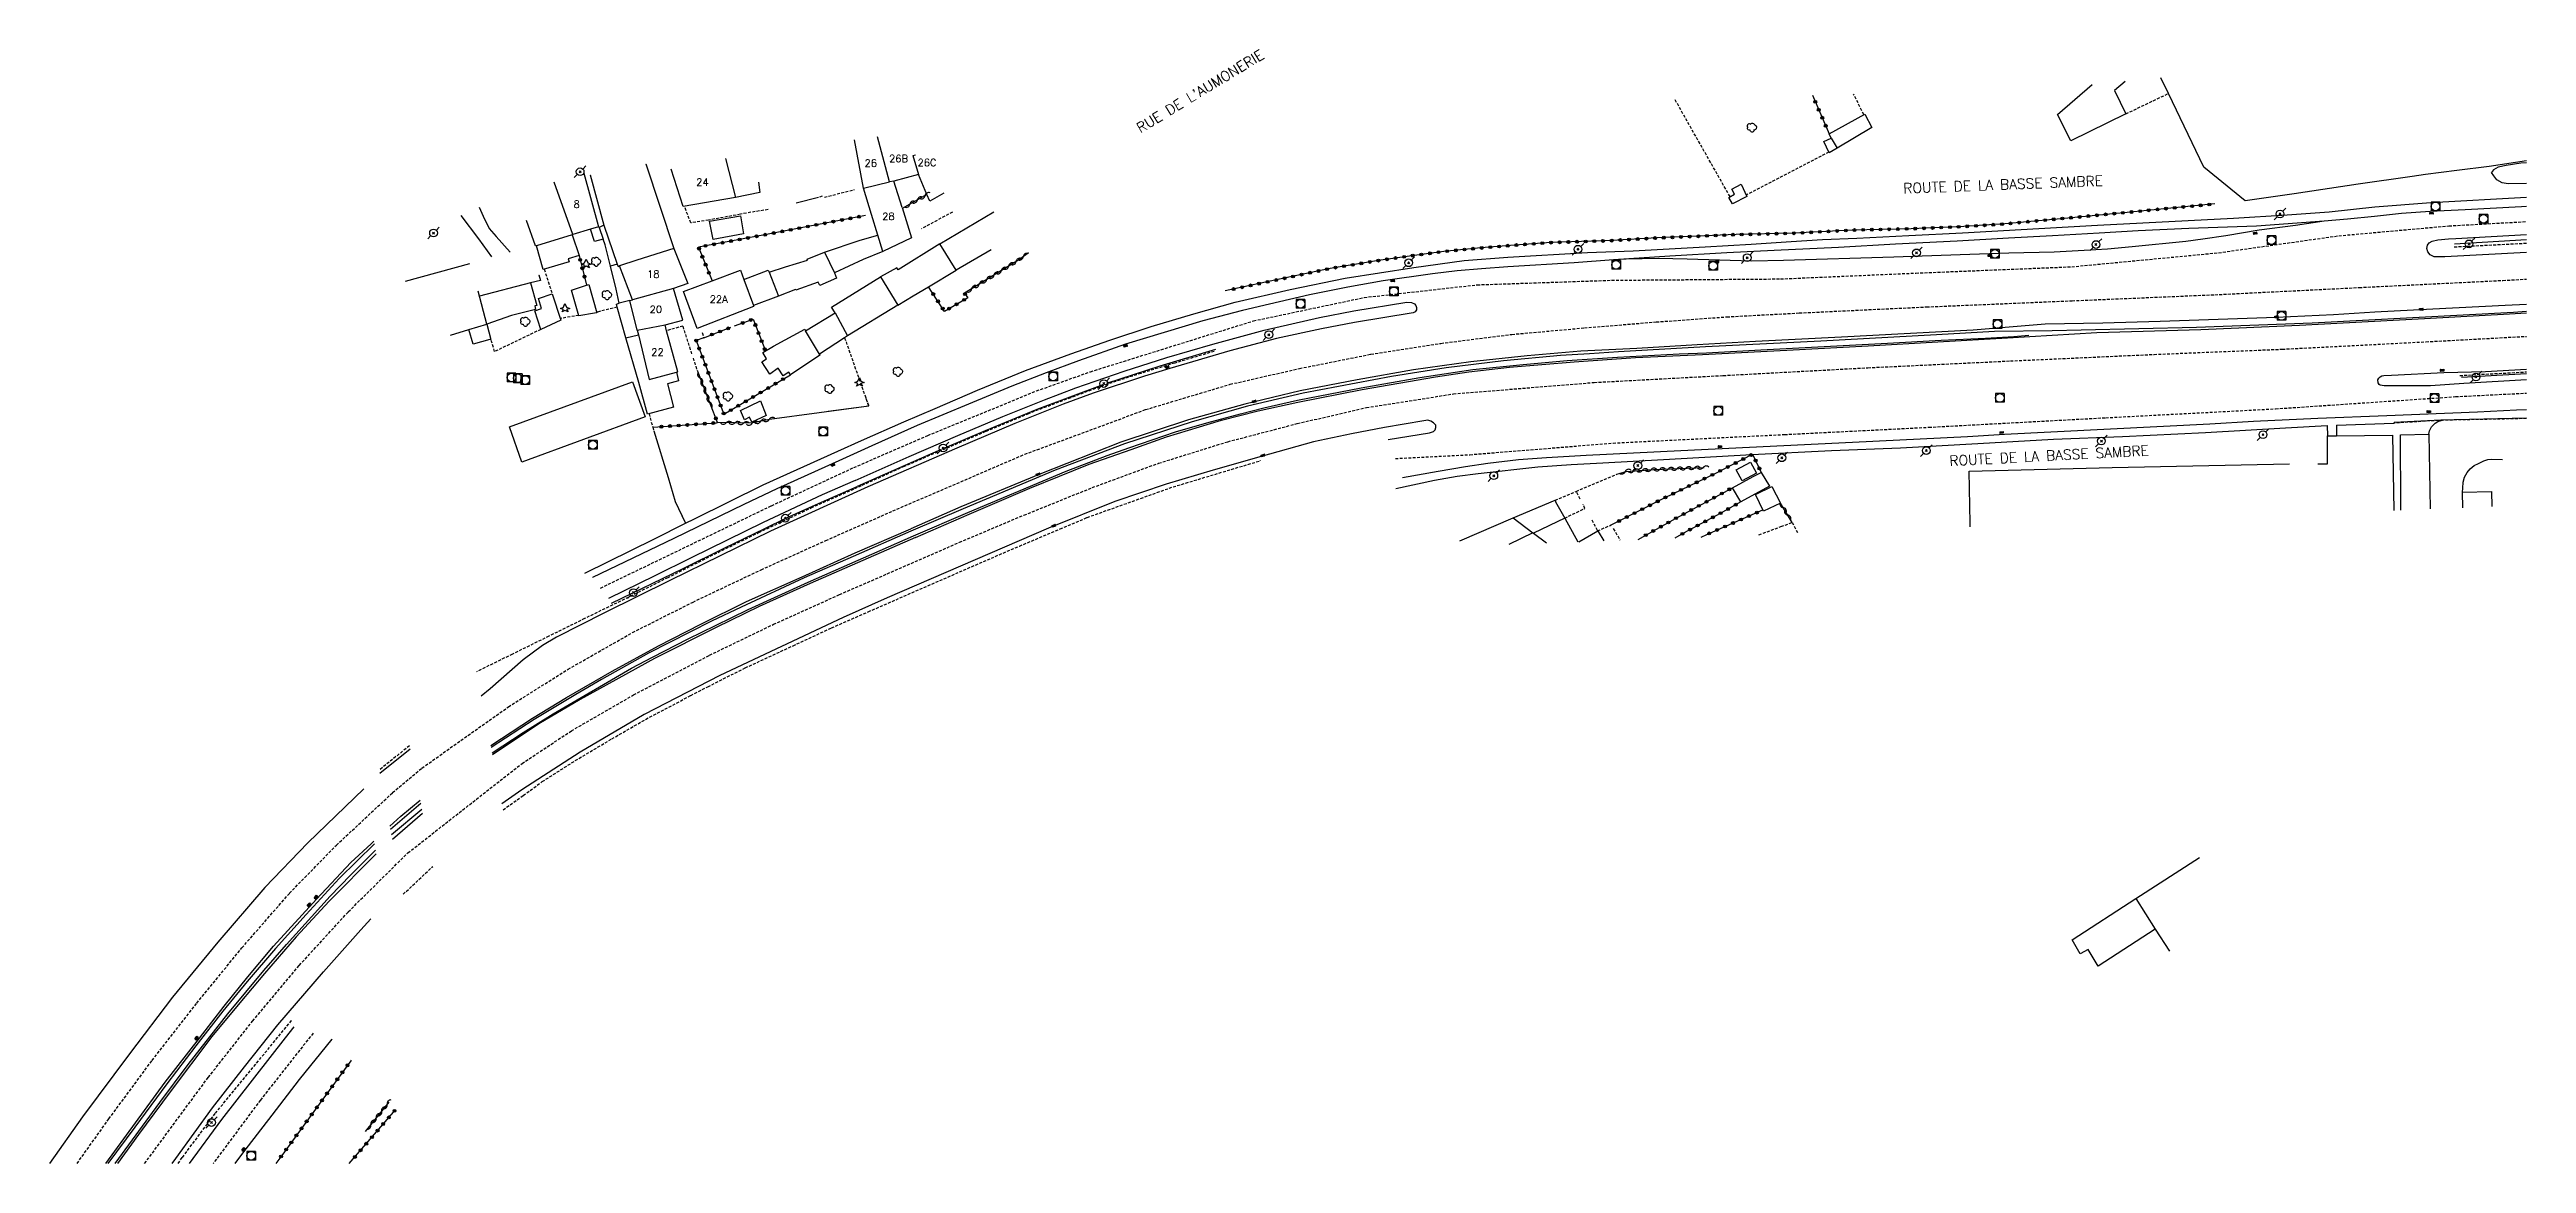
# Model space of a CAD drawing. Header units: millimetres. Extents: x 156183 to 157000, y 123000 to 123885.
# Drawn here: x 156571.9 to 157000, y 123171 to 123363.6 of the extents above; entities that cross this region are included whole.
import ezdxf
from ezdxf.enums import TextEntityAlignment as Align

# ---------------------------------------------------------------- set-up
doc = ezdxf.new("R2010")
doc.units = ezdxf.units.MM
doc.linetypes.add('DASHED', pattern=[0.75, 0.5, -0.25])
doc.layers.get('0').update_dxf_attribs({"linetype": 'CONTINUOUS'})
for name, color, linetype in [('W0001', 6, 'DASHED'), ('W0006', 2, 'CONTINUOUS'), ('W0008', 7, 'CONTINUOUS'), ('W0010', 4, 'CONTINUOUS'), ('W0014', 7, 'CONTINUOUS'), ('W0017', 7, 'CONTINUOUS'), ('W0101', 7, 'CONTINUOUS'), ('W0104', 1, 'CONTINUOUS'), ('W0112', 1, 'DASHED'), ('W0211', 2, 'CONTINUOUS'), ('W0214', 2, 'CONTINUOUS'), ('W0300', 7, 'CONTINUOUS'), ('W0303', 7, 'CONTINUOUS'), ('W0310', 3, 'CONTINUOUS'), ('W0323', 7, 'CONTINUOUS'), ('W0401', 7, 'CONTINUOUS'), ('W0420', 7, 'CONTINUOUS'), ('W0473', 7, 'CONTINUOUS'), ('W0989', 7, 'CONTINUOUS'), ('W0991', 7, 'CONTINUOUS'), ('W1102', 7, 'CONTINUOUS')]:
    doc.layers.add(name, color=color, linetype=linetype)
doc.styles.get("Standard").update_dxf_attribs({"font": 'romans.shx', "width": 0.85})

msp = doc.modelspace()

# ---------------------------------------------------------------- texts
at = {"layer": 'W0989'}
for s, rotation, p in [("RUE DE L'AUMONERIE", 31.2849, (156770.79, 123356.39)), ('ROUTE DE LA BASSE SAMBRE', 2.2158, (156909.55, 123340.26)), ('ROUTE DE LA BASSE SAMBRE', 3.0402, (156917.5, 123293.39))]:
    msp.add_text(s, height=1.75, rotation=rotation, dxfattribs=at).set_placement(p, align=Align.MIDDLE_CENTER)
at = {"layer": 'W0991'}
for s, p in [('26', (156713.87, 123343.96)), ('26B', (156718.67, 123344.74)), ('26C', (156723.59, 123344.05)), ('24', (156684.78, 123340.67)), ('8', (156663.04, 123336.86)), ('28', (156716.92, 123334.75)), ('18', (156676.3, 123324.76)), ('20', (156676.73, 123318.68)), ('22A', (156687.59, 123320.42)), ('22', (156677.01, 123311.29))]:
    msp.add_text(s, height=1.25, dxfattribs=at).set_placement(p, align=Align.MIDDLE_CENTER)

# ---------------------------------------------------------------- blocks, each defined once
blk = doc.blocks.new('T473')
for p, q in [((-0.166667, 0.166667), (0.166667, -0.166667)), ((-0.166667, -0.166667), (0.166667, 0.166667)), ((0.500001, 0.500001), (1.000002, 1.000002)), ((-1.000002, -1.000002), (-0.500001, -0.500001))]:
    blk.add_line(p, q)
blk.add_ellipse((0, 0), major_axis=(0.471405, 0.471405), ratio=1, start_param=5.4977871438, end_param=11.780972451)
blk = doc.blocks.new('T420')
for p, q in [((0.75, 0.75), (-0.75, 0.75)), ((-0.75, 0.75), (-0.75, -0.75)), ((0.75, 0.75), (0.75, -0.75)), ((0.75, -0.75), (-0.75, -0.75))]:
    blk.add_line(p, q)
blk.add_ellipse((0, 0), major_axis=(-0.53, 0.53), ratio=1, start_param=3.926991, end_param=10.210176)
blk = doc.blocks.new('T401')
for p, q in [((-0.3, 0.3), (0, 0.3)), ((-0.3, -0.25), (-0.3, 0.3)), ((-0.3, 0.15), (0, 0.15)), ((-0.3, 0), (0, 0)), ((0, 0.3), (0, -0.25)), ((-0.3, -0.15), (0, -0.15)), ((-0.3, -0.25), (-0.3, -0.3)), ((-0.3, -0.3), (0, -0.3)), ((0, -0.3), (0, -0.25))]:
    blk.add_line(p, q)
blk = doc.blocks.new('T300')
for p, q in [((-0.8, 0.51), (-0.86, 0.34)), ((-0.86, 0.34), (-0.86, 0.17)), ((-0.86, 0.17), (-0.74, 0.06)), ((-0.69, 0.63), (-0.8, 0.51)), ((-0.8, -0.06), (-0.74, 0.06)), ((-0.74, 0.06), (-0.69, 0.11)), ((-0.57, 0.69), (-0.69, 0.63)), ((-0.46, 0.69), (-0.57, 0.69)), ((-0.29, 0.63), (-0.46, 0.69)), ((-0.29, 0.63), (-0.17, 0.74)), ((-0.23, 0.57), (-0.29, 0.63)), ((-0.17, 0.74), (-0.06, 0.8)), ((-0.06, 0.8), (0.06, 0.8)), ((0.06, 0.8), (0.23, 0.74)), ((0.23, 0.74), (0.34, 0.63)), ((0.34, 0.63), (0.4, 0.51)), ((0.46, 0.46), (0.34, 0.46)), ((0.4, 0.51), (0.4, 0.46)), ((0.57, 0.4), (0.46, 0.46)), ((0.57, 0.4), (0.69, 0.29)), ((0.69, 0.29), (0.74, 0.17)), ((0.74, 0.06), (0.69, -0.17)), ((0.74, 0.17), (0.74, 0.06)), ((-0.8, -0.17), (-0.8, -0.06)), ((-0.8, -0.23), (-0.8, -0.17)), ((-0.74, -0.34), (-0.8, -0.23)), ((-0.69, -0.4), (-0.74, -0.34)), ((-0.51, -0.46), (-0.69, -0.4)), ((-0.4, -0.46), (-0.51, -0.46)), ((-0.4, -0.46), (-0.34, -0.46)), ((-0.34, -0.46), (-0.34, -0.4)), ((-0.34, -0.51), (-0.34, -0.46)), ((-0.29, -0.63), (-0.34, -0.51)), ((-0.17, -0.74), (-0.29, -0.63)), ((-0.06, -0.8), (-0.17, -0.74)), ((0.06, -0.8), (-0.06, -0.8)), ((0.17, -0.74), (0.06, -0.8)), ((0.23, -0.69), (0.17, -0.74)), ((0.29, -0.46), (0.23, -0.46)), ((0.29, -0.63), (0.23, -0.69)), ((0.46, -0.4), (0.29, -0.46)), ((0.34, -0.51), (0.29, -0.63)), ((0.34, -0.51), (0.34, -0.46)), ((0.57, -0.34), (0.46, -0.4)), ((0.63, -0.29), (0.57, -0.34)), ((0.69, -0.17), (0.63, -0.29))]:
    blk.add_line(p, q)
blk = doc.blocks.new('t323o')
at = {"color": 0, "linetype": 'Continuous'}
for radius in [0.25, 0.15]:
    blk.add_circle((0, 0), radius, dxfattribs=at)
blk = doc.blocks.new('t310o')
at = {"color": 0, "linetype": 'Continuous'}
for centre, start, end in [((-0.5, 0.38), 216.8699, 323.1304), ((0.5, -0.37), 36.8699, 143.1303)]:
    blk.add_arc(centre, 0.625, start, end, dxfattribs=at)
blk = doc.blocks.new('T303')
for p, q in [((-0.77, 0), (-0.28, 0.21)), ((-0.28, -0.21), (-0.77, 0)), ((-0.28, 0.21), (0, 0.83)), ((0, 0.83), (0.28, 0.21)), ((0.28, 0.21), (0.83, 0)), ((0.83, 0), (0.28, -0.21)), ((-0.49, -0.63), (-0.28, -0.21)), ((0, -0.35), (-0.49, -0.63)), ((0.56, -0.63), (0, -0.35)), ((0.28, -0.21), (0.56, -0.63))]:
    blk.add_line(p, q)

# ---------------------------------------------------------------- linework, layer by layer
at = {"layer": 'W0001'}
for points in [[(156667.16, 123270.49), (156696.72, 123284.73), (156710.93, 123291.32), (156723.74, 123296.88), (156742.51, 123304.57), (156751.84, 123307.9), (156780, 123316.68), (156799.14, 123320.73), (156818.66, 123322.92), (156841.92, 123323.71), (156871.11, 123323.94), (156894.47, 123324.95), (156921.41, 123326.04), (156946.79, 123328.46), (156967.56, 123331.4), (156986.6, 123333.11), (157000, 123333.85)], [(156576.7, 123171), (156582.2, 123178.7), (156589.67, 123188.82), (156597.39, 123198.71), (156605.19, 123208.28), (156613.42, 123217.72), (156621.52, 123226.04), (156631.24, 123235.12), (156636.31, 123239.37), (156651.25, 123249.96), (156661.55, 123256.45), (156672.71, 123262.8), (156683.15, 123268.07), (156694.92, 123273.65), (156706.09, 123278.7), (156717.7, 123283.83), (156740.48, 123293.62), (156761.36, 123301.34), (156775.97, 123305.72), (156787.96, 123308.45), (156800.3, 123310.92), (156812.4, 123312.8), (156824.66, 123314.35), (156837.19, 123315.47), (156849.6, 123316.5), (156861.83, 123317.38), (156874.32, 123318.05), (156896.33, 123319.1), (156921.48, 123320.16), (156946.15, 123321.21), (156971.11, 123322.45), (156995.93, 123323.68), (157000, 123323.9)], [(156588.38, 123171), (156599.37, 123185.88), (156607.05, 123195.63), (156615.1, 123205.24), (156623.58, 123214.52), (156633.89, 123224.71), (156653.6, 123240.15), (156662.13, 123245.81), (156672.88, 123252), (156686.01, 123258.89), (156697.08, 123264.22), (156708.48, 123269.37), (156729.23, 123278.41), (156740.35, 123283.1), (156752.15, 123287.86), (156763.62, 123292.07), (156775.55, 123295.79), (156787.58, 123298.93), (156799.53, 123301.69), (156814.55, 123304.06), (156838.89, 123306.04), (156861.19, 123307.24), (156886.19, 123308.58), (156910.82, 123309.76), (156935.64, 123310.89), (156957.81, 123311.79), (156982.62, 123313.07), (157000, 123314.01)], [(156804.53, 123292.89), (156817.42, 123293.55), (156842.14, 123295.56), (156871.8, 123297.04), (156896.74, 123298.29), (156927.28, 123299.94), (156956.63, 123301.48), (156987.74, 123303.58), (157000, 123304.2)], [(156617.5, 123193.53), (156608.38, 123181.97), (156600.24, 123171)]]:
    msp.add_lwpolyline(points, dxfattribs=at)
at = {"layer": 'W0006'}
for points in [[(156978.29, 123283.97), (156978.27, 123284.63), (156978.24, 123296.97), (156983.14, 123297.07), (156983.38, 123284.16)], [(156989.03, 123284.38), (156988.97, 123287.05), (156993.96, 123287.16), (156994.02, 123284.57)]]:
    msp.add_lwpolyline(points, dxfattribs=at)
at = {"layer": 'W0008'}
for points in [[(156965.04, 123333.9), (156960.11, 123333.2), (156953.82, 123332.35), (156948.05, 123331.37), (156944.06, 123330.81), (156941.12, 123330.41), (156931.87, 123329.49), (156927.57, 123329.1), (156923.54, 123328.85), (156918.39, 123328.56), (156910.55, 123328.4), (156902.14, 123328.12), (156890.69, 123327.71), (156871.59, 123327.1), (156866.11, 123326.99), (156854.97, 123327.38), (156850.03, 123327.45), (156844.39, 123327.35), (156842.2, 123327.25)], [(157000, 123328.53), (156985.89, 123327.76), (156984.07, 123327.77), (156983.35, 123328.09), (156982.94, 123328.64), (156982.78, 123329.2), (156982.91, 123329.78), (156983.17, 123330.16), (156983.68, 123330.48), (156984.66, 123330.69), (156986.53, 123330.88), (156987.8, 123330.95)], [(156772.99, 123312.67), (156781.83, 123315.05), (156791.41, 123317.27), (156797.36, 123318.4), (156806.49, 123319.93), (156807.3, 123319.87), (156807.84, 123319.64), (156808.07, 123319.37), (156808.18, 123319), (156808.19, 123318.58), (156807.94, 123318.24), (156807.58, 123318.05), (156797.48, 123316.4), (156791.78, 123315.31), (156784, 123313.62), (156775.95, 123311.5), (156765.55, 123308.47), (156761.15, 123307.15), (156752.3, 123304.18), (156747.12, 123302.26), (156738.75, 123298.93), (156728.76, 123294.7), (156713.36, 123288)], [(157000, 123319.54), (156996.31, 123319.33), (156983.8, 123318.68), (156973.8, 123318.19), (156966.65, 123317.74), (156956.74, 123317.26), (156936.69, 123316.56), (156926.77, 123316.3), (156916.85, 123316.1), (156904.39, 123315.06), (156881.63, 123313.88), (156866.77, 123313.09), (156856.7, 123312.53), (156846.24, 123311.9), (156836.6, 123311.47), (156827.3, 123310.65), (156817.59, 123309.63), (156807.68, 123308.21), (156797.95, 123306.51), (156788.07, 123304.58), (156778.53, 123302.31), (156768.75, 123299.59), (156757.1, 123295.74), (156743.07, 123290.2), (156729.43, 123284.52), (156720.77, 123280.74)], [(156721.58, 123279.23), (156730.87, 123283.29), (156741.33, 123287.78), (156751.59, 123291.9), (156758.87, 123294.45), (156764.99, 123296.61), (156774.51, 123299.54), (156780.79, 123301.14), (156787.65, 123302.61), (156798.79, 123304.79), (156811.49, 123307.02), (156817.22, 123307.88), (156824.26, 123308.69), (156835.44, 123309.62), (156846.03, 123310.35), (156857.59, 123310.89), (156873.29, 123311.68), (156886.22, 123312.35), (156910.3, 123313.73), (156925.78, 123314.66), (156943.75, 123315.22), (156960.76, 123315.96), (156982.39, 123317.08), (156997.06, 123317.89), (157000, 123318.06)], [(156989.16, 123305.85), (156983.42, 123305.46), (156980.23, 123305.44), (156977.33, 123305.43), (156975.39, 123305.45), (156974.72, 123305.55), (156974.56, 123305.67), (156974.38, 123306), (156974.33, 123306.47), (156974.48, 123306.78), (156974.72, 123307.02), (156975, 123307.18), (156975.38, 123307.26), (156976.7, 123307.27), (156985.71, 123307.74), (156992.94, 123307.91), (157000, 123308.36)], [(156803.28, 123296.2), (156803.28, 123296.2), (156810.4, 123297.3), (156811.12, 123297.58), (156811.41, 123297.84), (156811.5, 123298.24), (156811.5, 123298.68), (156811.13, 123299.08), (156810.67, 123299.35), (156810.12, 123299.49), (156809.43, 123299.39), (156802.67, 123298.24), (156796.97, 123297.18), (156790.38, 123295.75), (156781.33, 123293.26), (156773.03, 123290.85), (156764.9, 123288.43), (156756.07, 123285.47), (156744.56, 123280.82), (156716.72, 123268.78), (156709.12, 123265.37)], [(156713.36, 123288), (156696.52, 123280.35), (156679.14, 123271.8), (156667.85, 123266.22), (156659.58, 123261.99), (156657.12, 123260.54), (156653.79, 123258.1), (156648.1, 123253.08), (156646.54, 123251.77)], [(156648.19, 123243.24), (156655.43, 123247.99), (156661.29, 123251.54), (156669.19, 123256.14), (156677.16, 123260.51), (156684.53, 123264.26), (156692.38, 123268.14), (156702.01, 123272.44), (156711.2, 123276.57), (156720.77, 123280.74)], [(156721.58, 123279.23), (156703.38, 123271.26), (156694.6, 123267.28), (156687.17, 123263.69), (156676.52, 123258.29), (156663.65, 123251.24), (156656.5, 123247.03), (156648.5, 123241.67)], [(156709.12, 123265.37), (156687.77, 123255.39), (156674.71, 123248.65), (156663.65, 123242.13), (156653.59, 123235.6), (156650.14, 123233.18)], [(156634.26, 123242.64), (156629.02, 123238.41)], [(156626.25, 123235.75), (156616.61, 123226.44), (156609.13, 123218.69), (156601.02, 123209.28), (156593.18, 123199.74), (156585.76, 123189.98), (156577.66, 123179.04), (156571.95, 123171)], [(156630.78, 123229.31), (156632.66, 123231.06), (156635.97, 123233.84)], [(156636.43, 123231.52), (156631.22, 123227.03)], [(156581.66, 123171), (156591.95, 123185.07), (156597.85, 123192.69), (156602.15, 123198.21), (156606.21, 123203.25), (156610.65, 123208.57), (156618.06, 123216.71), (156624.03, 123223.03), (156627.52, 123226.26), (156628, 123226.7)], [(156628.42, 123224.51), (156620.3, 123216.37), (156614.57, 123210.16), (156609.1, 123203.87), (156604.85, 123198.76), (156600.02, 123192.98), (156592.81, 123183.38), (156587.35, 123176.03), (156583.7, 123171)], [(156593.15, 123171), (156593.77, 123171.88), (156600.12, 123180.62), (156605.63, 123187.72), (156611.39, 123194.95), (156619.28, 123204.12), (156625.75, 123211.38), (156627.5, 123213.29)], [(156604.05, 123171), (156605.35, 123172.79), (156610.42, 123179.36), (156615.17, 123185.52), (156620.81, 123192.47), (156620.81, 123192.47)]]:
    msp.add_lwpolyline(points, dxfattribs=at)
at = {"layer": 'W0010'}
for points in [[(157000, 123330.69), (156987.57, 123329.96)], [(157000, 123318.28), (156997.78, 123318.16), (156962.95, 123316.28), (156942.96, 123315.56), (156923.05, 123315.08), (156918.04, 123314.95), (156908.07, 123314.83), (156898.02, 123314.29), (156878.04, 123313.19), (156858.11, 123312.17), (156843.08, 123311.31), (156838.08, 123310.96), (156833.06, 123310.68), (156823.2, 123309.78), (156813.33, 123308.59), (156803.85, 123307.09), (156788.58, 123304.18), (156778.96, 123301.93), (156769.4, 123299.22), (156757.7, 123295.41), (156745.71, 123290.9), (156729.86, 123284.19), (156720.82, 123280.3)], [(156721.23, 123279.51), (156730.64, 123283.56), (156747.63, 123290.68), (156754.74, 123293.38), (156758.48, 123294.73), (156766.54, 123297.49), (156771.92, 123299.03), (156777.77, 123300.64), (156781.82, 123301.64), (156787.6, 123302.98), (156798.64, 123305.11), (156808.77, 123306.92), (156817.91, 123308.26), (156826.61, 123309.12), (156834.23, 123309.82), (156842.92, 123310.4), (156853.55, 123310.98), (156858.3, 123311.16), (156867.66, 123311.69), (156889.56, 123312.83), (156898.88, 123313.35), (156906.52, 123313.71), (156911.42, 123314.01), (156914.03, 123314.24)], [(156773.43, 123311.76), (156763.85, 123308.83), (156754.59, 123305.85)], [(156753.95, 123305.61), (156742.59, 123301.37), (156733.62, 123297.68), (156726.64, 123294.65)], [(157000, 123307.53), (156988.75, 123306.89)], [(157000, 123299.85), (156985.18, 123299.52), (156977.12, 123299.14)], [(156726.02, 123294.44), (156711.52, 123288.03)], [(156669.09, 123267.9), (156669.09, 123267.9), (156681.45, 123273.85), (156688.67, 123277.46), (156695.55, 123280.81), (156699.31, 123282.63), (156704.86, 123285.11), (156711.52, 123288.03)], [(156720.82, 123280.3), (156710.85, 123275.95), (156702.38, 123272.23), (156691.5, 123267.21), (156686.34, 123264.74), (156675.46, 123259.21), (156667.33, 123254.69), (156662.9, 123252.11), (156655.69, 123247.79), (156648.25, 123242.93)], [(156648.44, 123241.99), (156653.82, 123245.51), (156658.98, 123248.76), (156672.5, 123256.62), (156676.15, 123258.56), (156682.34, 123261.73), (156687.03, 123264.01), (156692.69, 123266.78), (156703.03, 123271.52), (156721.23, 123279.51)], [(156636.09, 123233.25), (156630.89, 123228.74)], [(156631.06, 123227.87), (156636.28, 123232.27)], [(156628.08, 123226.28), (156621.99, 123220.26), (156616.3, 123214.03), (156611.01, 123208.15), (156606.11, 123202.47), (156601.89, 123197.35), (156597.21, 123191.37), (156592.24, 123184.8), (156586.68, 123177.3), (156582.05, 123171)], [(156583.3, 123171), (156591.02, 123181.57), (156595.93, 123188.11), (156602.74, 123196.89), (156609.01, 123204.39), (156612.92, 123208.86), (156620.44, 123217.24), (156623.95, 123220.86), (156628.29, 123225.18)]]:
    msp.add_lwpolyline(points, dxfattribs=at)
at = {"layer": 'W0014'}
for points in [[(156712.26, 123296.01), (156719.61, 123299.23), (156724.97, 123301.54), (156732.31, 123304.69), (156740.61, 123308.11), (156748.47, 123310.99), (156755.17, 123313.35), (156762.35, 123315.72), (156769.69, 123317.89), (156776.87, 123319.94), (156786.35, 123322.12), (156795.85, 123324.08), (156807.74, 123325.92), (156816.44, 123327.1), (156823.94, 123327.72), (156837.73, 123328.51), (156845.6, 123328.78), (156858.07, 123329.47), (156866, 123329.96), (156872.94, 123330.43), (156878.33, 123330.76), (156884.28, 123330.97), (156893.28, 123331.46), (156902.53, 123331.89), (156925.87, 123333.22), (156949.36, 123334.42), (156958.63, 123334.99), (156965.9, 123335.55), (156973.8, 123336.38), (156983.5, 123337.17), (157000, 123338.09)], [(157000, 123336.44), (156999.17, 123336.4), (156989.38, 123335.86), (156983.37, 123335.58), (156978.41, 123335.22), (156973.73, 123334.71), (156969.1, 123334.25), (156965.04, 123333.9)], [(156965.04, 123333.9), (156953.33, 123333.07), (156941.63, 123332.63), (156932.88, 123332.23), (156926.16, 123331.84), (156918.1, 123331.41), (156910.47, 123330.97), (156901.61, 123330.45), (156890.96, 123329.92), (156881.1, 123329.35), (156869.99, 123328.87), (156861.82, 123328.44), (156851.95, 123327.9), (156842.2, 123327.25)], [(156987.8, 123330.95), (157000, 123331.59)], [(156842.2, 123327.25), (156835.42, 123326.73), (156823.99, 123326.05), (156819.44, 123325.71), (156815.23, 123325.34), (156810.93, 123324.83), (156802.43, 123323.6), (156796.32, 123322.52), (156789.68, 123321.2), (156782.79, 123319.6), (156778.13, 123318.47), (156771.26, 123316.68), (156764.57, 123314.7), (156757.9, 123312.65), (156749.78, 123309.79), (156744.18, 123307.72), (156738.26, 123305.41), (156730.77, 123302.26), (156721.86, 123298.59), (156714.05, 123295.09), (156708.98, 123292.76)], [(156711.18, 123289.06), (156720.5, 123293.23), (156728.94, 123296.89), (156736.69, 123300.16), (156743.88, 123303.03), (156749.33, 123305.11), (156757.68, 123308.01), (156765.02, 123310.36), (156772.99, 123312.67)], [(157000, 123306.48), (156989.16, 123305.85)], [(156805.77, 123289.58), (156811.91, 123290.71), (156816.64, 123291.53), (156820.53, 123292.09), (156825.82, 123292.72), (156830.63, 123293.09), (156837.48, 123293.48), (156853.84, 123294.26), (156883.53, 123295.73), (156903.41, 123296.72), (156909.81, 123297.07), (156945.31, 123298.87), (156952.83, 123299.33), (156963.92, 123299.89), (156975.86, 123300.34), (156991.56, 123300.93), (156998.29, 123301.3), (157000, 123301.36)], [(156866.11, 123293.6), (156879.9, 123294.3), (156891.83, 123294.76), (156905.17, 123295.46), (156918.24, 123296.21), (156930.17, 123296.7), (156944.53, 123297.39), (156958.38, 123298.19), (156965.53, 123298.6), (156965.62, 123296.82)], [(156967.15, 123298.66), (156977.09, 123299)], [(156967.15, 123298.66), (156967.18, 123296.83)], [(156664.44, 123273.05), (156676.48, 123279), (156681.86, 123281.71), (156683.38, 123282.48), (156695.28, 123288.35), (156708.15, 123294.17), (156712.26, 123296.01)], [(156708.98, 123292.76), (156704.15, 123290.61), (156697.65, 123287.64), (156691.91, 123284.95), (156679.84, 123279.06), (156665.8, 123272.33), (156665.8, 123272.33)], [(156804.63, 123287.71), (156811.32, 123289.15), (156815.18, 123289.83), (156818.82, 123290.28), (156829.17, 123291.44), (156834.9, 123291.86), (156840.37, 123292.15), (156850.89, 123292.73), (156866.11, 123293.6)], [(156711.18, 123289.06), (156705.49, 123286.58), (156695.26, 123281.83), (156682.85, 123275.72), (156676.55, 123272.6), (156668.53, 123268.67)], [(156614.19, 123194.62), (156612.67, 123192.75), (156601.64, 123178.58), (156596.1, 123171)]]:
    msp.add_lwpolyline(points, dxfattribs=at)
at = {"layer": 'W0017'}
for points in [[(156648.38, 123327.73), (156646.14, 123330.85), (156643.08, 123334.9)], [(156646.22, 123336.35), (156646.88, 123334.77), (156647.95, 123332.68), (156649.12, 123331.29), (156651.54, 123328.59)], [(156676.36, 123297.66), (156678.84, 123289.6), (156680.04, 123285.48), (156681.8, 123281.83)], [(156963.97, 123291.97), (156965.61, 123291.98), (156965.62, 123296.82), (156967.18, 123296.83), (156976.86, 123296.92), (156977.08, 123283.92)], [(156983.14, 123297.07), (156983.25, 123297.7), (156983.57, 123298.39), (156984.22, 123298.99), (156984.69, 123299.26), (156985.5, 123299.51)], [(156988.97, 123287.05), (156988.98, 123287.78), (156989.05, 123288.81), (156989.31, 123289.66), (156989.76, 123290.48), (156990.3, 123291.11), (156990.97, 123291.65), (156991.7, 123292.04), (156992.64, 123292.47), (156993.34, 123292.7), (156993.96, 123292.78), (156995.86, 123292.73)], [(156678.37, 123291.12), (156678.84, 123289.6), (156680.04, 123285.48), (156681.86, 123281.71)]]:
    msp.add_lwpolyline(points, dxfattribs=at)
at = {"layer": 'W0101'}
for points in [[(156712.61, 123339.65), (156711.05, 123347.99)], [(156675.02, 123343.81), (156675.02, 123343.81), (156679.85, 123329.18)], [(156688.78, 123344.74), (156688.78, 123344.74), (156690.49, 123337.99), (156681.47, 123336.45), (156679.39, 123342.94)], [(156721.15, 123345.29), (156721.61, 123345.39), (156721.61, 123345.39), (156721.61, 123345.39), (156721.61, 123345.39)], [(156664.28, 123342.25), (156666.77, 123333.15), (156666.83, 123332.96), (156665.45, 123332.53), (156662.38, 123331.59)], [(156665.4, 123341.92), (156665.4, 123341.92), (156667.75, 123333.26), (156670.06, 123326.48), (156670.2, 123326.08), (156670.45, 123326.2)], [(156714, 123335.07), (156712.61, 123339.65)], [(156722.11, 123341.97), (156717.88, 123340.82)], [(156719.27, 123336.28), (156717.88, 123340.82)], [(156719.27, 123336.28), (156720.88, 123331.03), (156715.94, 123328.68), (156715.08, 123331.51), (156714, 123335.07)], [(156734.65, 123328.98), (156728.62, 123325.45), (156725.82, 123330.01), (156735.15, 123335.55)], [(156662.38, 123331.59), (156662.24, 123331.55), (156656.08, 123329.68), (156655.94, 123329.64), (156654.35, 123334.02)], [(156633.48, 123323.55), (156644.58, 123326.61)], [(156672.69, 123320.34), (156670.45, 123326.2)], [(156679.85, 123329.18), (156682.26, 123323.12), (156679.77, 123322.3)], [(156656.52, 123324.66), (156656.52, 123324.66), (156656.52, 123324.66), (156656.52, 123324.66), (156656.77, 123323.69), (156655.05, 123323.25), (156646.25, 123320.98)], [(156678.31, 123316.02), (156681.4, 123316.83), (156679.77, 123322.3)], [(156641.26, 123314.24), (156641.26, 123314.24), (156644.41, 123315.2), (156647.5, 123316.13), (156646.03, 123321.83)], [(156673.52, 123315.05), (156672.24, 123320.19), (156672.69, 123320.34)], [(156673.52, 123315.05), (156673.71, 123314.29), (156675.57, 123306.56), (156680.29, 123307.84), (156680.51, 123307.9), (156678.58, 123314.99), (156678.31, 123316.02)], [(156903.67, 123290.71), (156928.4, 123291.33), (156959.04, 123291.96), (156959.04, 123291.96)], [(156903.86, 123281.1), (156903.85, 123281.69), (156903.67, 123290.71)], [(156815.67, 123278.64), (156824.88, 123282.62), (156828.27, 123280.06)], [(156828.27, 123280.06), (156828.38, 123279.97), (156830.62, 123278.28)], [(156932.47, 123216.83), (156943.5, 123223.92)], [(156935.84, 123211.53), (156938.29, 123207.69)]]:
    msp.add_lwpolyline(points, dxfattribs=at)
for points in [[(156681.49, 123321.77), (156686.45, 123323.62), (156691.37, 123325.45), (156691.94, 123323.86), (156693.58, 123319.32), (156693.63, 123319.17), (156683.85, 123315.39)], [(156935.84, 123211.53), (156926, 123205.11), (156924.23, 123208.01), (156922.9, 123207.27), (156921.49, 123209.66), (156932.47, 123216.83)]]:
    msp.add_lwpolyline(points, close=True, dxfattribs=at)
at = {"layer": 'W0104'}
for points in [[(156928.83, 123356.49), (156930.78, 123352.48), (156921.26, 123347.79), (156918.95, 123352.35), (156924.92, 123357.53)], [(156930.66, 123358.09), (156928.83, 123356.49)], [(156928.83, 123356.49), (156928.83, 123356.49)], [(156938.15, 123356.02), (156936.82, 123358.69)], [(156880.9, 123346.55), (156879.49, 123345.74), (156878.56, 123347.68), (156879.87, 123348.27), (156879.5, 123349.05), (156885.65, 123352.44)], [(156885.65, 123352.44), (156886.87, 123350.1), (156880.9, 123346.55)], [(156938.15, 123356.02), (156938.15, 123356.02)], [(156982.55, 123342), (156980.26, 123341.65), (156970.9, 123340.34), (156959.88, 123338.65), (156951.37, 123337.46), (156944.26, 123343.27), (156938.15, 123356.02)], [(156879.87, 123348.27), (156880.9, 123346.55)], [(156880.9, 123346.55), (156880.9, 123346.55)], [(156993.55, 123343.38), (156987.96, 123342.68), (156982.55, 123342)], [(157000, 123344.38), (156993.55, 123343.38)], [(156993.55, 123343.38), (156993.55, 123343.38)], [(156694.46, 123340.64), (156694.46, 123340.64), (156694.69, 123338.87), (156690.49, 123337.99)], [(156726.49, 123338.79), (156726.49, 123338.79), (156726.49, 123338.79), (156726.49, 123338.79), (156726.49, 123338.79), (156724.07, 123337.36), (156723.55, 123338.51), (156722.11, 123341.97)], [(156722.11, 123341.97), (156722.11, 123341.97)], [(156982.55, 123342), (156982.55, 123342)], [(156704.86, 123338.03), (156700.98, 123337.02)], [(156662.24, 123331.55), (156663.45, 123327.98), (156661.56, 123327.41)], [(156667.64, 123330.82), (156666.15, 123330.4), (156665.45, 123332.53)], [(156667.75, 123333.26), (156666.91, 123332.84), (156666.83, 123332.96)], [(156666.91, 123332.84), (156667.64, 123330.82)], [(156671.55, 123313.74), (156670.06, 123319.08), (156669.93, 123319.57), (156670.39, 123319.74), (156669.86, 123322.17), (156668.88, 123326.17), (156667.99, 123329.83), (156667.64, 123330.82)], [(156667.64, 123330.82), (156667.64, 123330.82)], [(156705.88, 123328.58), (156712.01, 123330.61)], [(156712.01, 123330.61), (156715.08, 123331.51)], [(156661.56, 123327.41), (156661.75, 123326.87), (156657.27, 123325.57), (156656.08, 123329.68)], [(156661.56, 123327.41), (156661.56, 123327.41)], [(156670.06, 123326.48), (156668.88, 123326.17)], [(156691.94, 123323.86), (156696.16, 123325.46), (156696.3, 123325.12), (156699.11, 123326.03), (156702.93, 123327.19)], [(156702.93, 123327.19), (156702.89, 123327.38), (156705.88, 123328.58)], [(156702.93, 123327.19), (156702.93, 123327.19)], [(156705.88, 123328.58), (156707.6, 123324.97)], [(156705.88, 123328.58), (156705.88, 123328.58)], [(156712.58, 123327.3), (156707.6, 123324.97)], [(156715.94, 123328.68), (156712.58, 123327.3)], [(156725.82, 123330.01), (156718.61, 123325.51)], [(156655.05, 123323.25), (156656.18, 123319.37), (156655.84, 123319.29)], [(156704.77, 123323.39), (156700.94, 123322), (156700.88, 123322.13), (156697.93, 123320.96), (156693.58, 123319.32)], [(156696.3, 123325.12), (156697.93, 123320.96)], [(156707.6, 123324.97), (156707.97, 123324.07), (156705.05, 123322.78), (156704.77, 123323.39)], [(156704.77, 123323.39), (156704.77, 123323.39)], [(156707.72, 123318.06), (156707.11, 123319.06), (156715.55, 123324.29)], [(156707.6, 123324.97), (156707.6, 123324.97)], [(156718.61, 123325.51), (156718.39, 123325.87), (156715.55, 123324.29)], [(156715.55, 123324.29), (156718.52, 123319.41)], [(156715.55, 123324.29), (156715.55, 123324.29)], [(156718.61, 123325.51), (156718.61, 123325.51)], [(156721.21, 123320.99), (156723.86, 123322.58), (156728.62, 123325.45)], [(156651.76, 123317.64), (156647.5, 123316.13)], [(156655.84, 123319.29), (156655.93, 123318.65), (156651.76, 123317.64)], [(156651.76, 123317.64), (156651.76, 123317.64)], [(156656.84, 123315.2), (156655.84, 123318.43), (156656.95, 123318.82), (156656.43, 123320.57), (156658.8, 123321.37)], [(156655.84, 123319.29), (156655.84, 123319.29)], [(156658.8, 123321.37), (156660.3, 123316.81), (156656.84, 123315.2)], [(156672.24, 123320.19), (156670.39, 123319.74)], [(156670.39, 123319.74), (156670.39, 123319.74)], [(156718.52, 123319.41), (156709.82, 123314.09)], [(156718.52, 123319.41), (156721.21, 123320.99)], [(156718.52, 123319.41), (156718.52, 123319.41)], [(156721.21, 123320.99), (156721.21, 123320.99)], [(156648.03, 123313.46), (156645.15, 123312.63), (156644.41, 123315.2)], [(156647.5, 123316.13), (156648.23, 123313.48), (156648.03, 123313.46)], [(156647.5, 123316.13), (156647.5, 123316.13)], [(156648.03, 123313.46), (156648.03, 123313.46)], [(156656.84, 123315.2), (156656.84, 123315.2)], [(156671.55, 123313.74), (156673.71, 123314.29)], [(156673.76, 123306.04), (156671.55, 123313.74)], [(156671.55, 123313.74), (156671.55, 123313.74)], [(156697.08, 123312.29), (156702.45, 123315.23), (156702.61, 123314.96)], [(156697.86, 123308.5), (156696.41, 123307.47), (156695.05, 123309.6), (156695.83, 123310.1), (156695.2, 123311.22), (156697.08, 123312.29)], [(156697.08, 123312.29), (156697.08, 123312.29)], [(156705, 123310.92), (156705.08, 123310.77), (156700, 123307.37), (156699.73, 123307.84), (156698.74, 123307.17), (156697.86, 123308.5)], [(156680.29, 123307.84), (156680.67, 123306.34), (156678.72, 123305.81), (156679.8, 123301.79), (156675.29, 123300.57), (156673.76, 123306.04)], [(156673.76, 123306.04), (156673.76, 123306.04)], [(156697.86, 123308.5), (156697.86, 123308.5)], [(156824.88, 123282.62), (156832.14, 123285.67), (156832.23, 123285.41), (156833.8, 123282.59), (156836.08, 123278.49)], [(156833.8, 123282.59), (156828.38, 123279.97)], [(156836.23, 123278.49), (156839.51, 123280.4), (156839.58, 123280.26), (156840.57, 123278.66)]]:
    msp.add_lwpolyline(points, dxfattribs=at)
for points in [[(156862.16, 123338.04), (156863.12, 123338.59), (156862.68, 123339.48), (156864.28, 123340.3), (156865.25, 123338.2), (156862.77, 123336.9)], [(156686.65, 123330.76), (156686.02, 123333.95), (156691.35, 123334.82), (156691.9, 123331.74)], [(156663.44, 123317.53), (156662.14, 123322.02), (156664.56, 123322.81), (156665.12, 123322.99), (156666.52, 123318.08), (156666.1, 123318)], [(156709.82, 123314.09), (156709.34, 123313.78), (156705, 123310.92), (156702.61, 123314.96), (156707.72, 123318.06)], [(156651.42, 123298.36), (156672.67, 123306.15), (156674.88, 123300.07), (156653.54, 123292.23)], [(156692.93, 123300.02), (156692.03, 123299.59), (156691.34, 123301.21), (156694.83, 123302.88), (156695.79, 123300.31), (156693.34, 123299.19)], [(156863.42, 123290.94), (156865.89, 123292.26), (156866.91, 123290.35), (156864.44, 123289.03)], [(156862.79, 123287.84), (156866.36, 123289.79), (156867.77, 123290.49), (156869.19, 123288.12), (156864.21, 123285.38)], [(156868.15, 123283.8), (156866.76, 123286.67), (156869.59, 123288.04), (156871.07, 123285.18)]]:
    msp.add_lwpolyline(points, close=True, dxfattribs=at)
at = {"layer": 'W0112'}
for points in [[(156862.36, 123338.16), (156854.6, 123351.84), (156852.85, 123354.97)], [(156885.49, 123352.35), (156883.71, 123355.9)], [(156930.78, 123352.48), (156938.15, 123356.02)], [(156879.42, 123345.87), (156865.15, 123338.42)], [(156705.86, 123338.08), (156705.86, 123338.08), (156705.86, 123338.08), (156705.86, 123338.08), (156711.07, 123339.37)], [(156696.12, 123335.92), (156692.39, 123335.33), (156692.39, 123335.32), (156691.33, 123335.12), (156685.84, 123334.1), (156682.76, 123333.63), (156681.68, 123336.49)], [(156705.46, 123338.25), (156704.86, 123338.03)], [(156727.97, 123335.5), (156727.97, 123335.5), (156722.63, 123332.59)], [(157000, 123330.06), (156987.39, 123329.42)], [(156657.43, 123325.61), (156658.8, 123321.37)], [(156663.42, 123317.61), (156660.21, 123317.1)], [(156670.06, 123319.08), (156666.5, 123318.17)], [(156656.84, 123315.2), (156648.87, 123311.38), (156648.23, 123313.48)], [(156682.96, 123310.99), (156681.41, 123315.79), (156678.58, 123314.99)], [(156684.74, 123314.65), (156685.03, 123313.78)], [(156709.34, 123313.78), (156713.51, 123301.96)], [(156684.07, 123307.65), (156683.22, 123310.21)], [(156773.21, 123311.4), (156766.39, 123309.39), (156760.57, 123307.61), (156754.8, 123305.74), (156748.42, 123303.4), (156741.11, 123300.64), (156733.7, 123297.53), (156719.64, 123291.52), (156712.23, 123288.16)], [(156988.49, 123307.24), (157000, 123307.86)], [(156675.56, 123300.64), (156676.19, 123298.28), (156676.36, 123297.66)], [(156713.03, 123303.3), (156713.51, 123301.96)], [(157000, 123299.8), (156996.98, 123299.73), (156985.54, 123299.51), (156977.02, 123299)], [(156713.42, 123266.38), (156731.95, 123274.47), (156739.57, 123277.75), (156746.59, 123280.7), (156751.27, 123282.7), (156759.8, 123285.74), (156766.12, 123287.99), (156781.24, 123292.52)], [(156712.23, 123288.16), (156703.77, 123284.42), (156694.61, 123280.11), (156685.85, 123275.83), (156678.8, 123272.28), (156671.97, 123268.88), (156664.41, 123265.21), (156658.24, 123262.16), (156651.93, 123259.06), (156645.73, 123256.01)], [(156832.14, 123285.67), (156835.78, 123287.21), (156842.8, 123290.18)], [(156833.8, 123282.59), (156837.29, 123284.26), (156836.97, 123284.98)], [(156836.44, 123285.86), (156835.78, 123287.21)], [(156838.48, 123282.27), (156839.47, 123280.38), (156841.84, 123281.4)], [(156842.17, 123280.77), (156843.4, 123278.77)], [(156867.36, 123279.69), (156871.17, 123281.12), (156873.12, 123281.85), (156874.1, 123279.95)], [(156650.33, 123232.17), (156653.8, 123234.62), (156657.11, 123237.02), (156662.8, 123240.66), (156669.11, 123244.41), (156675.65, 123248.18), (156682.76, 123251.9), (156685.71, 123253.43), (156692.17, 123256.69), (156700.44, 123260.51), (156707.11, 123263.61), (156713.42, 123266.38)], [(156634.14, 123243.22), (156628.9, 123239)], [(156633.06, 123217.54), (156638.21, 123222.37)], [(156594.15, 123171), (156594.91, 123172.05), (156600.6, 123179.68), (156613.82, 123195.77), (156613.82, 123195.77), (156613.82, 123195.77), (156613.82, 123195.77), (156613.82, 123195.77)]]:
    msp.add_lwpolyline(points, dxfattribs=at)
at = {"layer": 'W0211'}
msp.add_lwpolyline([(157000, 123344), (156999.02, 123343.94), (156996.49, 123343.56), (156995.11, 123343.26), (156994.33, 123342.8), (156993.96, 123342.32)], dxfattribs=at)
at = {"layer": 'W0214'}
msp.add_lwpolyline([(157000, 123340.44), (156996.84, 123340.35), (156995.79, 123340.56), (156994.88, 123341.07), (156994.37, 123341.78), (156993.96, 123342.32)], dxfattribs=at)
at = {"layer": 'W0303'}
for points in [[(156713.51, 123301.96), (156696.39, 123299.65)], [(156713.51, 123301.96), (156706.53, 123301.02)]]:
    msp.add_lwpolyline(points, dxfattribs=at)
at = {"layer": 'W0310'}
for points in [[(156723.55, 123338.51), (156719.32, 123336.12)], [(156741.14, 123328.44), (156741.14, 123328.44), (156739.58, 123327.32), (156730.05, 123321.45)], [(156686.55, 123301.2), (156684.07, 123307.65)], [(156696.39, 123299.65), (156693.19, 123298.98), (156687.38, 123299.11)], [(156842.8, 123290.18), (156844.41, 123290.66), (156849.13, 123290.97), (156857.87, 123291.33)], [(156873.12, 123281.85), (156871.07, 123285.18)], [(156626.53, 123176.53), (156630.62, 123181.61)]]:
    msp.add_lwpolyline(points, dxfattribs=at)
at = {"layer": 'W0323'}
for points in [[(156876.59, 123355.69), (156879.5, 123349.05)], [(156712.95, 123334.91), (156696.14, 123331.68), (156684.09, 123329.42), (156686.45, 123323.62)], [(156946.17, 123336.9), (156931.55, 123335.49), (156920.16, 123334.41), (156909.83, 123333.44), (156902.76, 123332.99), (156893.66, 123332.6), (156883.47, 123332.37), (156873.27, 123331.82), (156863.4, 123331.6), (156849.74, 123331.02), (156841.94, 123330.56), (156831.45, 123330.22), (156824.44, 123329.72), (156819.29, 123329.29), (156812.88, 123328.68), (156807.39, 123327.95), (156801.62, 123327.12), (156793.24, 123325.74), (156785.33, 123324.04), (156775.11, 123321.88), (156775.11, 123321.88)], [(156663.45, 123327.98), (156664.77, 123322.88)], [(156730.05, 123321.45), (156730.63, 123320.68), (156726.61, 123318.33), (156723.86, 123322.58)], [(156685.03, 123313.78), (156683.7, 123313.27), (156688.5, 123300.54), (156700, 123307.37)], [(156685.03, 123313.78), (156689.69, 123315.57)], [(156690.34, 123315.81), (156693.54, 123316.99), (156695.66, 123311.48)], [(156676.19, 123298.28), (156687.2, 123299.05), (156687.38, 123299.11), (156686.55, 123301.2)], [(156841.84, 123281.4), (156851.17, 123286.15), (156859.68, 123290.25), (156866.24, 123293.61), (156867.77, 123290.49)], [(156846.49, 123278.89), (156852.94, 123282.52), (156862.79, 123287.84)], [(156864.21, 123285.38), (156860.67, 123283.39), (156854.32, 123279.98), (156852.82, 123279.13)], [(156857.4, 123279.31), (156858.36, 123279.76), (156868.05, 123284)], [(156624.1, 123188.88), (156624.02, 123188.76), (156618.53, 123181.24), (156612.08, 123172.36), (156611.07, 123171)], [(156623.75, 123171), (156631.72, 123180.28)]]:
    msp.add_lwpolyline(points, dxfattribs=at)
at = {"layer": 'W1102'}
for points in [[(156717.13, 123340.7), (156715.05, 123348.48)], [(156721.15, 123345.29), (156722.11, 123341.97)], [(156662.38, 123331.59), (156659.14, 123340.69)], [(156712.61, 123339.65), (156717.13, 123340.7)], [(156717.88, 123340.82), (156717.13, 123340.7)], [(156679.85, 123329.18), (156673.44, 123327.2), (156670.45, 123326.2)], [(156679.77, 123322.3), (156672.69, 123320.34)], [(156673.52, 123315.05), (156678.31, 123316.02)], [(156828.27, 123280.06), (156824.14, 123278.03)]]:
    msp.add_lwpolyline(points, dxfattribs=at)

# ---------------------------------------------------------------- block references
at = {"layer": 'W0300'}
for p, rotation in [((156866.2, 123350.09), 359.9999899820874), ((156666.44, 123326.91), 359.9999899823337), ((156668.32, 123321.12), 359.9999899823337), ((156654.19, 123316.52), 359.9999899823337), ((156706.77, 123304.9), 359.9999899823337), ((156718.59, 123307.88), 359.9999899823337), ((156689.21, 123303.59), 359.9999899823337)]:
    msp.add_blockref('T300', p, dxfattribs=dict(at, rotation=rotation))
at = {"layer": 'W0303', "rotation": 359.9999899823337}
for p in [(156664.7, 123326.51), (156661.02, 123318.85), (156711.9, 123306.04)]:
    msp.add_blockref('T303', p, dxfattribs=at)
at = {"layer": 'W0310'}
for p, rotation in [((156723.24, 123338.33), 209.3064017485711), ((156720.62, 123336.86), 209.3064017485711), ((156721.93, 123337.59), 209.3064017485711), ((156737.71, 123326.17), 211.6608237149883), ((156738.99, 123326.96), 211.6608237149883), ((156740.21, 123327.78), 212.3036052722369), ((156731.33, 123322.24), 211.6608237149883), ((156732.6, 123323.02), 211.6608237149883), ((156733.88, 123323.81), 211.6608237149883), ((156735.16, 123324.6), 211.6608237149883), ((156736.43, 123325.38), 211.6608237149883), ((156684.4, 123306.8), 111.0541892844707), ((156684.94, 123305.4), 111.0541892844707), ((156685.48, 123304), 111.0541892844707), ((156686.02, 123302.6), 111.0541892844707), ((156688.88, 123299.07), 178.6991668055267), ((156690.38, 123299.04), 178.6991668055267), ((156691.87, 123299.01), 178.6991668055267), ((156693.37, 123299.01), 191.948127122993), ((156694.84, 123299.32), 191.948127122993), ((156696.31, 123299.64), 191.948127122993), ((156844.24, 123290.61), 16.3625794286483), ((156845.73, 123290.74), 3.74796186814312), ((156847.23, 123290.84), 3.74796186814312), ((156848.72, 123290.94), 3.74796186814312), ((156850.22, 123291.01), 2.365761105771122), ((156851.72, 123291.07), 2.365761105771122), ((156853.22, 123291.14), 2.365761105771122), ((156854.72, 123291.2), 2.365761105771122), ((156856.22, 123291.26), 2.365761105771122), ((156857.72, 123291.32), 2.365761105771122), ((156871.55, 123284.4), 121.5191792030117), ((156872.33, 123283.13), 121.5191792030117), ((156629.35, 123180.03), 51.21404717454695), ((156630.29, 123181.2), 51.21404717454695), ((156627.47, 123177.7), 51.21404717454695), ((156628.41, 123178.86), 51.21404717454695)]:
    msp.add_blockref('t310o', p, dxfattribs=dict(at, rotation=rotation))
at = {"layer": 'W0323'}
for p, rotation in [((156877.09, 123354.55), 293.7120896665965), ((156877.69, 123353.18), 293.7120896665965), ((156878.3, 123351.8), 293.7120896665965), ((156878.9, 123350.43), 293.7120896665965), ((156711.82, 123334.69), 190.8727590104931), ((156921.3, 123334.52), 185.424196318888), ((156922.79, 123334.66), 185.424196318888), ((156924.28, 123334.8), 185.424196318888), ((156925.78, 123334.95), 185.424196318888), ((156927.27, 123335.09), 185.424196318888), ((156928.76, 123335.23), 185.424196318888), ((156930.25, 123335.37), 185.424196318888), ((156931.75, 123335.51), 185.503231379496), ((156933.24, 123335.66), 185.503231379496), ((156934.73, 123335.8), 185.503231379496), ((156936.23, 123335.95), 185.503231379496), ((156937.72, 123336.09), 185.503231379496), ((156939.21, 123336.23), 185.503231379496), ((156940.71, 123336.38), 185.503231379496), ((156942.2, 123336.52), 185.503231379496), ((156943.69, 123336.66), 185.503231379496), ((156945.19, 123336.81), 185.503231379496), ((156688.25, 123330.2), 190.6205167413495), ((156689.72, 123330.48), 190.6205167413495), ((156691.2, 123330.75), 190.6205167413495), ((156692.67, 123331.03), 190.6205167413495), ((156694.15, 123331.31), 190.6205167413495), ((156695.62, 123331.58), 190.6205167413495), ((156697.09, 123331.87), 190.8727590104931), ((156698.57, 123332.15), 190.8727590104931), ((156700.04, 123332.43), 190.8727590104931), ((156701.51, 123332.71), 190.8727590104931), ((156702.99, 123333), 190.8727590104931), ((156704.46, 123333.28), 190.8727590104931), ((156705.93, 123333.56), 190.8727590104931), ((156707.41, 123333.85), 190.8727590104931), ((156708.88, 123334.13), 190.8727590104931), ((156710.35, 123334.41), 190.8727590104931), ((156831.42, 123330.22), 184.0902662321078), ((156832.92, 123330.27), 181.8664340084069), ((156834.42, 123330.32), 181.8664340084069), ((156835.92, 123330.37), 181.8664340084069), ((156837.42, 123330.41), 181.8664340084069), ((156838.92, 123330.46), 181.8664340084069), ((156840.41, 123330.51), 181.8664340084069), ((156841.91, 123330.56), 181.8664340084069), ((156843.41, 123330.65), 183.3755044413955), ((156844.91, 123330.74), 183.3755044413955), ((156846.41, 123330.83), 183.3755044413955), ((156847.9, 123330.91), 183.3755044413955), ((156849.4, 123331), 183.3755044413955), ((156850.9, 123331.07), 182.410192407931), ((156852.4, 123331.13), 182.410192407931), ((156853.9, 123331.2), 182.410192407931), ((156855.4, 123331.26), 182.410192407931), ((156856.89, 123331.32), 182.410192407931), ((156858.39, 123331.39), 182.410192407931), ((156859.89, 123331.45), 182.410192407931), ((156861.39, 123331.51), 182.410192407931), ((156862.89, 123331.58), 182.410192407931), ((156864.39, 123331.62), 181.3126412480952), ((156865.89, 123331.65), 181.3126412480952), ((156867.39, 123331.69), 181.3126412480952), ((156868.89, 123331.72), 181.3126412480952), ((156870.39, 123331.76), 181.3126412480952), ((156871.89, 123331.79), 181.3126412480952), ((156873.39, 123331.83), 183.0802854718281), ((156874.88, 123331.91), 183.0802854718281), ((156876.38, 123331.99), 183.0802854718281), ((156877.88, 123332.07), 183.0802854718281), ((156879.38, 123332.15), 183.0802854718281), ((156880.87, 123332.23), 183.0802854718281), ((156882.37, 123332.31), 183.0802854718281), ((156883.87, 123332.38), 181.3038679628275), ((156885.37, 123332.42), 181.3038679628275), ((156886.87, 123332.45), 181.3038679628275), ((156888.37, 123332.48), 181.3038679628275), ((156889.87, 123332.52), 181.3038679628275), ((156891.37, 123332.55), 181.3038679628275), ((156892.87, 123332.59), 181.3038679628275), ((156894.37, 123332.63), 182.436782055356), ((156895.87, 123332.7), 182.436782055356), ((156897.37, 123332.76), 182.436782055356), ((156898.86, 123332.83), 182.436782055356), ((156900.36, 123332.89), 182.436782055356), ((156901.86, 123332.95), 182.436782055356), ((156903.36, 123333.03), 183.6323104129974), ((156904.86, 123333.12), 183.6323104129974), ((156906.35, 123333.22), 183.6323104129974), ((156907.85, 123333.31), 183.6323104129974), ((156909.35, 123333.41), 183.6323104129974), ((156910.84, 123333.54), 185.3824636092575), ((156912.33, 123333.68), 185.3824636092575), ((156913.83, 123333.82), 185.3824636092575), ((156915.32, 123333.96), 185.3824636092575), ((156916.82, 123334.1), 185.3824636092575), ((156918.31, 123334.24), 185.3824636092575), ((156919.8, 123334.38), 185.3824636092575), ((156663.65, 123327.23), 284.4974460826234), ((156684.19, 123329.17), 292.1494137034231), ((156684.76, 123327.78), 292.1494137034231), ((156685.32, 123326.4), 292.1494137034231), ((156685.3, 123329.65), 190.6205167413495), ((156686.77, 123329.93), 190.6205167413495), ((156794.19, 123325.9), 189.3514129785711), ((156795.67, 123326.14), 189.3514129785711), ((156797.15, 123326.38), 189.3514129785711), ((156798.63, 123326.63), 189.3514129785711), ((156800.11, 123326.87), 189.3514129785711), ((156801.59, 123327.11), 189.3514129785711), ((156803.08, 123327.33), 188.1426071922523), ((156804.56, 123327.54), 188.1426071922523), ((156806.05, 123327.75), 188.1426071922523), ((156807.53, 123327.96), 187.5836914246765), ((156809.02, 123328.16), 187.5836914246765), ((156810.51, 123328.36), 187.5836914246765), ((156811.99, 123328.56), 187.5836914246765), ((156813.48, 123328.73), 185.4449719800652), ((156814.98, 123328.88), 185.4449719800652), ((156816.47, 123329.02), 185.4449719800652), ((156817.96, 123329.16), 185.4449719800652), ((156819.46, 123329.3), 184.7985730927238), ((156820.95, 123329.43), 184.7985730927238), ((156822.44, 123329.55), 184.7985730927238), ((156823.94, 123329.68), 184.7985730927238), ((156825.44, 123329.79), 184.0902662321078), ((156826.93, 123329.9), 184.0902662321078), ((156828.43, 123330), 184.0902662321078), ((156829.92, 123330.11), 184.0902662321078), ((156664.02, 123325.78), 284.4974460826234), ((156664.4, 123324.33), 284.4974460826234), ((156685.89, 123325.01), 292.1494137034231), ((156776.58, 123322.19), 191.9411905975113), ((156778.05, 123322.5), 191.9411905975113), ((156779.51, 123322.81), 191.9411905975113), ((156780.98, 123323.12), 191.9411905975113), ((156782.45, 123323.43), 191.9411905975113), ((156783.92, 123323.74), 191.9411905975113), ((156785.38, 123324.05), 192.1471691254714), ((156786.85, 123324.36), 192.1471691254714), ((156788.32, 123324.68), 192.1471691254714), ((156789.78, 123325), 192.1471691254714), ((156791.25, 123325.31), 192.1471691254714), ((156792.72, 123325.63), 192.1471691254714), ((156724.67, 123321.32), 122.9588854085643), ((156725.49, 123320.06), 122.9588854085643), ((156726.3, 123318.81), 122.9588854085643), ((156727.42, 123318.8), 210.2626415546429), ((156728.71, 123319.56), 210.2626415546429), ((156730.01, 123320.32), 210.2626415546429), ((156730.16, 123321.3), 306.9055515167578), ((156683.71, 123313.28), 200.6546043762874), ((156686.43, 123314.32), 21.016906073889), ((156687.83, 123314.85), 21.016906073889), ((156689.23, 123315.39), 21.016906073889), ((156691.75, 123316.33), 20.23977934345919), ((156693.15, 123316.84), 20.23977934345919), ((156693.93, 123315.97), 290.9956984518186), ((156694.47, 123314.57), 290.9956984518186), ((156695.01, 123313.17), 290.9956984518186), ((156684.22, 123311.89), 290.6629788197957), ((156684.75, 123310.48), 290.6629788197957), ((156685.28, 123309.08), 290.6629788197957), ((156695.54, 123311.77), 290.9956984518186), ((156685.81, 123307.68), 290.6629788197957), ((156686.34, 123306.27), 290.6629788197957), ((156686.87, 123304.87), 290.6629788197957), ((156696.13, 123305.07), 30.69189422049412), ((156697.42, 123305.84), 30.69189422049412), ((156698.71, 123306.6), 30.69189422049412), ((156687.39, 123303.47), 290.6629788197957), ((156687.92, 123302.06), 290.6629788197957), ((156688.45, 123300.66), 290.6629788197957), ((156689.68, 123301.24), 30.69189422049412), ((156690.97, 123302.01), 30.69189422049412), ((156692.26, 123302.77), 30.69189422049412), ((156693.55, 123303.54), 30.69189422049412), ((156694.84, 123304.3), 30.69189422049412), ((156677.69, 123298.39), 4.024618618357817), ((156679.18, 123298.49), 4.024618618357817), ((156680.68, 123298.6), 4.024618618357817), ((156682.17, 123298.7), 4.024618618357817), ((156683.67, 123298.81), 4.024618618357817), ((156685.17, 123298.91), 4.024618618357817), ((156686.66, 123299.02), 4.024618618357817), ((156687.09, 123299.83), 111.4511257066539), ((156863.32, 123292.11), 27.09330009889892), ((156864.65, 123292.8), 27.09330009889892), ((156865.99, 123293.48), 27.09330009889892), ((156866.78, 123292.52), 296.1223366434046), ((156853.9, 123287.47), 25.75349667724969), ((156855.25, 123288.12), 25.75349667724969), ((156856.6, 123288.77), 25.75349667724969), ((156857.96, 123289.42), 25.75349667724969), ((156859.31, 123290.07), 25.75349667724969), ((156860.65, 123290.75), 27.09330009889892), ((156861.98, 123291.43), 27.09330009889892), ((156862.26, 123287.56), 28.35967991144346), ((156867.44, 123291.17), 296.1223366434046), ((156845.85, 123283.44), 26.97367062347022), ((156847.19, 123284.12), 26.97367062347022), ((156848.53, 123284.8), 26.97367062347022), ((156849.86, 123285.48), 26.97367062347022), ((156851.2, 123286.16), 25.75349667724969), ((156852.55, 123286.81), 25.75349667724969), ((156854.34, 123283.28), 28.35967991144346), ((156855.66, 123283.99), 28.35967991144346), ((156856.98, 123284.71), 28.35967991144346), ((156858.3, 123285.42), 28.35967991144346), ((156859.62, 123286.13), 28.35967991144346), ((156860.73, 123283.43), 209.297062139017), ((156860.94, 123286.84), 28.35967991144346), ((156862.04, 123284.16), 209.297062139017), ((156863.35, 123284.89), 209.297062139017), ((156867.01, 123283.54), 23.60736688679006), ((156843.18, 123282.08), 26.97367062347022), ((156844.52, 123282.76), 26.97367062347022), ((156847.79, 123279.63), 29.39168504950677), ((156849.1, 123280.36), 29.39168504950677), ((156850.41, 123281.1), 29.39168504950677), ((156851.71, 123281.83), 29.39168504950677), ((156853.02, 123282.57), 28.35967991144346), ((156854.13, 123279.87), 209.4305068992101), ((156855.45, 123280.59), 208.2593411551696), ((156856.77, 123281.3), 208.2593411551696), ((156858.09, 123282.01), 208.2593411551696), ((156858.76, 123279.94), 23.60736688679006), ((156859.41, 123282.72), 208.2593411551696), ((156860.14, 123280.54), 23.60736688679006), ((156861.51, 123281.14), 23.60736688679006), ((156862.88, 123281.74), 23.60736688679006), ((156864.26, 123282.34), 23.60736688679006), ((156865.63, 123282.94), 23.60736688679006), ((156621.68, 123185.55), 233.888046244623), ((156622.56, 123186.76), 233.888046244623), ((156623.44, 123187.97), 233.888046244623), ((156618.14, 123180.7), 233.9718588116758), ((156619.02, 123181.91), 233.888046244623), ((156619.91, 123183.12), 233.888046244623), ((156620.79, 123184.33), 233.888046244623), ((156615.49, 123177.06), 233.9718588116758), ((156616.38, 123178.27), 233.9718588116758), ((156617.26, 123179.49), 233.9718588116758), ((156628.64, 123176.69), 49.34720012927806), ((156629.61, 123177.83), 49.34720012927806), ((156630.59, 123178.97), 49.34720012927806), ((156631.57, 123180.1), 49.34720012927806), ((156611.96, 123172.21), 233.5999320522483), ((156612.85, 123173.42), 233.9718588116758), ((156613.73, 123174.63), 233.9718588116758), ((156614.61, 123175.85), 233.9718588116758), ((156624.73, 123172.14), 49.34720012927806), ((156625.7, 123173.28), 49.34720012927806), ((156626.68, 123174.41), 49.34720012927806), ((156627.66, 123175.55), 49.34720012927806)]:
    msp.add_blockref('t323o', p, dxfattribs=dict(at, rotation=rotation))
at = {"layer": 'W0401'}
for p, rotation in [((156983.6, 123335.46), 92.62161716550227), ((156953.12, 123331.99), 99.6859725410198), ((156860.15, 123327.06), 88.0052562300308), ((156907.28, 123328.12), 91.93436353121561), ((156804.08, 123323.75), 98.18671869744531), ((156981.84, 123318.83), 92.8249109159586), ((156956.81, 123317.52), 92.76089838305714), ((156757.87, 123312.52), 109.3802512753156), ((156765.05, 123308.83), 106.7399460289988), ((156985.41, 123308), 272.9530434435552), ((156780.13, 123302.9), 103.3759959004975), ((156983.11, 123300.84), 272.1564589712241), ((156909.28, 123297.23), 273.1034442090789), ((156707.29, 123291.93), 113.9712858693448), ((156781.61, 123293.55), 105.3600838921161), ((156860.61, 123294.77), 272.8186253206894), ((156742.73, 123290.28), 112.5822712789743), ((156745.47, 123281.39), 111.9933177272224), ((156616.87, 123215.63), 317.6779554118774), ((156618.1, 123216.96), 316.6410746392615), ((156597.47, 123192.58), 322.2439163814635), ((156605.59, 123173.34), 322.2938177435395)]:
    msp.add_blockref('T401', p, dxfattribs=dict(at, rotation=rotation))
at = {"layer": 'W0420'}
for p, rotation in [((156984.29, 123336.48), 359.9999899820874), ((156992.59, 123334.31), 359.9999899820874), ((156955.92, 123330.63), 359.9999899820874), ((156842.66, 123326.38), 359.9999899820874), ((156859.43, 123326.19), 359.9999899820874), ((156908.13, 123328.28), 359.9999899820874), ((156804.27, 123321.79), 359.9999899820874), ((156788.15, 123319.65), 359.9999899820874), ((156957.68, 123317.53), 359.9999899820874), ((156908.57, 123316.12), 359.9999899820874), ((156651.8, 123306.88), 359.9999899823337), ((156652.86, 123306.75), 359.9999899823337), ((156654.13, 123306.46), 359.9999899823337), ((156745.41, 123307.09), 359.9999899820874), ((156860.34, 123301.12), 359.9999899820874), ((156908.98, 123303.35), 359.9999899820874), ((156984.08, 123303.32), 359.9999899820874), ((156705.66, 123297.57), 359.9999899820874), ((156705.66, 123297.57), 359.9999899823337), ((156665.84, 123295.24), 359.9999899823337), ((156699.12, 123287.29), 359.9999899820874), ((156606.8, 123172.35), 359.9999899820874)]:
    msp.add_blockref('T420', p, dxfattribs=dict(at, rotation=rotation))
at = {"layer": 'W0473'}
for p, rotation in [((156663.64, 123342.47), 359.9999899823337), ((156957.41, 123335.17), 359.9999899820874), ((156638.31, 123331.88), 359.9999899823337), ((156925.6, 123329.88), 359.9999899820874), ((156990.08, 123330), 359.9999899820874), ((156806.83, 123326.73), 359.9999899820874), ((156836.09, 123329.07), 359.9999899820874), ((156865.33, 123327.61), 359.9999899820874), ((156894.59, 123328.44), 359.9999899820874), ((156782.66, 123314.3), 359.9999899820874), ((156754.15, 123305.84), 359.9999899820874), ((156991.27, 123306.99), 359.9999899820874), ((156926.54, 123295.9), 359.9999899820874), ((156954.47, 123297.01), 359.9999899820874), ((156726.37, 123294.7), 359.9999899820874), ((156846.43, 123291.66), 359.9999899820874), ((156871.32, 123293.01), 359.9999899820874), ((156896.29, 123294.26), 359.9999899820874), ((156821.54, 123289.92), 359.9999899820874), ((156699.11, 123282.57), 359.9999899820874), ((156672.85, 123269.7), 359.9999899820874), ((156599.94, 123178.08), 359.9999899820874)]:
    msp.add_blockref('T473', p, dxfattribs=dict(at, rotation=rotation))

msp.set_redraw_order([(e.dxf.handle, doc.entitydb.next_handle()) for e in msp.query("TEXT MTEXT ATTDEF DIMENSION ARC_DIMENSION")])  # texts and dimensions are drawn at this point

doc.saveas('drawing.dxf')
